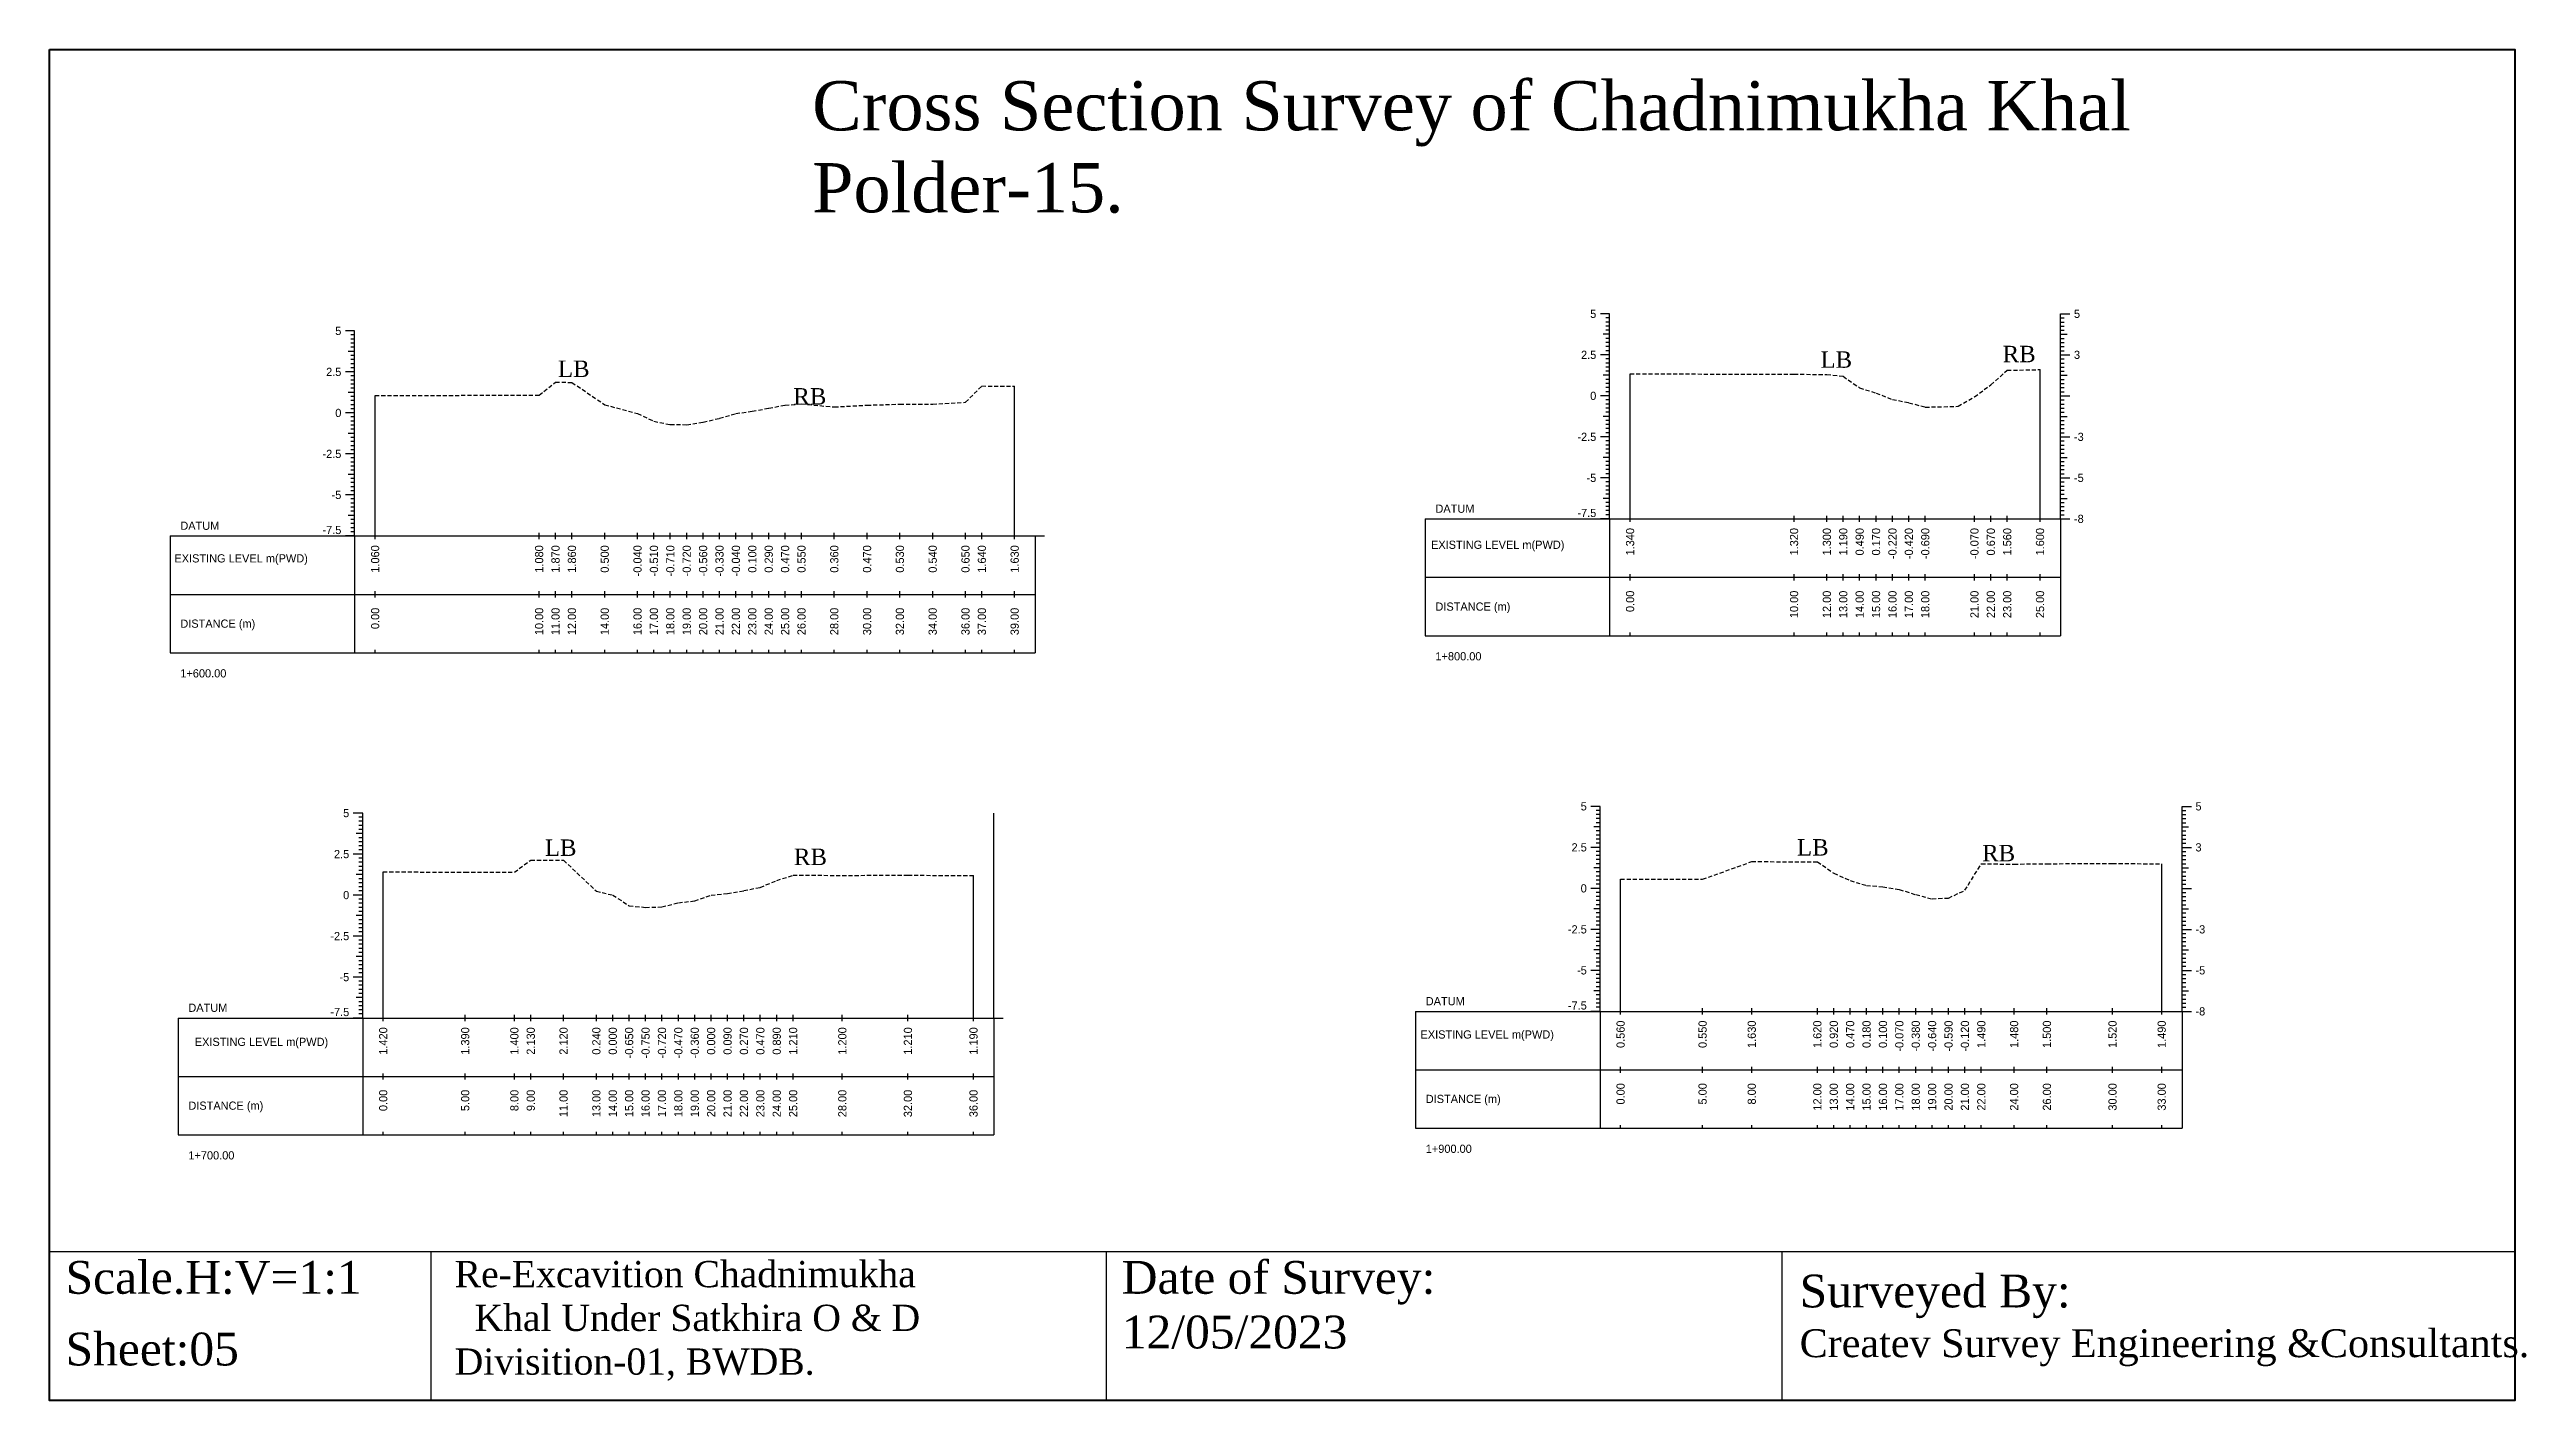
# Model space of a CAD drawing. Header units: inches. Extents: x 3247 to 4722, y -1199 to -293.
# Drawn here: x 4050.5 to 4201.6, y -803.2 to -720.8 of the extents above; entities that cross this region are included whole.
import ezdxf
from ezdxf.enums import TextEntityAlignment as Align

# ---------------------------------------------------------------- set-up
doc = ezdxf.new("R2010")
doc.units = ezdxf.units.IN
doc.header["$MEASUREMENT"] = 0
doc.linetypes.add('HIDDEN', pattern=[0.375, 0.25, -0.125])
doc.layers.add('CS_Drawing', color=7, linetype='Continuous')
doc.layers.add('GL', color=3, linetype='HIDDEN')
doc.styles.add('romans', font='romans.shx')

msp = doc.modelspace()

# ---------------------------------------------------------------- texts
at = {"attachment_point": 1, "style": 'romans'}
for s, insert, char_height, width in [('{\\fTimes New Roman|b0|i0|c0|p18;Cross Section Survey of Chadnimukha Khal Polder-15.}', (4097.04, -722.73), 3, 81.7511), ('{\\fTimes New Roman|b0|i0|c0|p18;LB}', (4081.54, -739.77), 1, 685.1065), ('{\\fTimes New Roman|b0|i0|c0|p18;LB}', (4158.53, -739.21), 1, 685.1065), ('{\\fTimes New Roman|b0|i0|c0|p18;RB}', (4169.64, -738.87), 1, 685.1065), ('{\\fTimes New Roman|b0|i0|c0|p18;RB}', (4095.89, -741.45), 1, 685.1065), ('{\\fTimes New Roman|b0|i0|c0|p18;LB}', (4080.74, -768.97), 1, 685.1065), ('{\\fTimes New Roman|b0|i0|c0|p18;RB}', (4095.93, -769.53), 1, 685.1065), ('{\\fTimes New Roman|b0|i0|c0|p18;LB}', (4157.1, -768.95), 1, 685.1065), ('{\\fTimes New Roman|b0|i0|c0|p18;RB}', (4168.39, -769.3), 1, 685.1065), ('{\\fTimes New Roman|b0|i0|c0|p18;Date of Survey: 12/05/2023}', (4115.92, -794.67), 2, 22.2708), ('{\\fTimes New Roman|b0|i0|c0|p18;Scale.H:V=1:1}', (4051.51, -794.67), 2, 22.2708), ('{\\fTimes New Roman|b0|i0|c0|p18;Re-Excavition Chadnimukha\\P  Khal Under Satkhira O & D    Divisition-01, BWDB.}', (4075.24, -794.67), 1.6, 38.8405), ('{\\fTimes New Roman|b0|i0|c0|p18;Surveyed By:                                     \\H0.85x;Createv Survey Engineering &Consultants.}', (4157.26, -795.5), 2, 45.2193), ('{\\fTimes New Roman|b0|i0|c0|p18;Sheet:05}', (4051.51, -799.04), 2, 38.8405)]:
    msp.add_mtext(s, dxfattribs=dict(at, insert=insert, char_height=char_height, width=width))
at = {"layer": 'CS_Drawing'}
for s, p in [('5', (4144.86, -736.92)), ('5', (4068.33, -737.96)), ('2.5', (4144.86, -739.42)), ('2.5', (4068.33, -740.46)), ('0', (4068.33, -742.96)), ('0', (4144.86, -741.92)), ('-2.5', (4144.86, -744.42)), ('-2.5', (4068.33, -745.46)), ('-5', (4144.86, -746.92)), ('-5', (4068.33, -747.96)), ('5', (4068.81, -767.36)), ('5', (4144.28, -766.95)), ('2.5', (4068.81, -769.86)), ('2.5', (4144.28, -769.45)), ('0', (4144.28, -771.95)), ('0', (4068.81, -772.36)), ('-2.5', (4068.81, -774.86)), ('-2.5', (4144.28, -774.45)), ('-5', (4068.81, -777.36)), ('-5', (4144.28, -776.95))]:
    msp.add_text(s, height=0.5, dxfattribs=at).set_placement(p, align=Align.MIDDLE_RIGHT)
for s, p in [('5', (4173.99, -736.92)), ('3', (4173.99, -739.42)), ('-3', (4173.99, -744.42)), ('-5', (4173.99, -746.92)), ('DATUM', (4135.05, -748.8)), ('-8', (4173.99, -749.42)), ('-8', (4173.99, -749.42)), ('DATUM', (4058.51, -749.84)), ('EXISTING LEVEL m(PWD)', (4134.78, -751)), ('EXISTING LEVEL m(PWD)', (4058.15, -751.83)), ('DISTANCE (m)', (4135.05, -754.77)), ('DISTANCE (m)', (4058.51, -755.81)), ('1+800.00', (4135.05, -757.8)), ('1+600.00', (4058.51, -758.84)), ('5', (4181.4, -766.95)), ('3', (4181.4, -769.45)), ('-3', (4181.4, -774.45)), ('-5', (4181.4, -776.95)), ('DATUM', (4059, -779.23)), ('DATUM', (4134.46, -778.83)), ('-8', (4181.4, -779.45)), ('-8', (4181.4, -779.45)), ('EXISTING LEVEL m(PWD)', (4134.14, -780.86)), ('EXISTING LEVEL m(PWD)', (4059.39, -781.31)), ('DISTANCE (m)', (4059, -785.2)), ('DISTANCE (m)', (4134.46, -784.79)), ('1+700.00', (4059, -788.23)), ('1+900.00', (4134.46, -787.83))]:
    msp.add_text(s, height=0.5, dxfattribs=at).set_placement(p, align=Align.MIDDLE_LEFT)
for p in [(4144.86, -749.31), (4068.33, -750.35), (4068.81, -779.74), (4144.28, -779.34)]:
    msp.add_text('-7.5', height=0.5, dxfattribs=at).set_placement(p, align=Align.RIGHT)
for s, p in [('1.340', (4146.92, -749.98)), ('1.320', (4156.92, -749.98)), ('1.300', (4158.92, -749.98)), ('1.190', (4159.92, -749.98)), ('0.490', (4160.92, -749.98)), ('0.170', (4161.92, -749.98)), ('-0.220', (4162.92, -749.98)), ('-0.420', (4163.92, -749.98)), ('-0.690', (4164.92, -749.98)), ('-0.070', (4167.92, -749.98)), ('0.670', (4168.92, -749.98)), ('1.560', (4169.92, -749.98)), ('1.600', (4171.92, -749.98)), ('1.060', (4070.39, -751.03)), ('1.080', (4080.39, -751.03)), ('1.870', (4081.39, -751.03)), ('1.860', (4082.39, -751.03)), ('0.500', (4084.39, -751.03)), ('-0.040', (4086.39, -751.03)), ('-0.510', (4087.39, -751.03)), ('-0.710', (4088.39, -751.03)), ('-0.720', (4089.39, -751.03)), ('-0.560', (4090.39, -751.03)), ('-0.330', (4091.39, -751.03)), ('-0.040', (4092.39, -751.03)), ('0.100', (4093.39, -751.03)), ('0.290', (4094.39, -751.03)), ('0.470', (4095.39, -751.03)), ('0.550', (4096.39, -751.03)), ('0.360', (4098.39, -751.03)), ('0.470', (4100.39, -751.03)), ('0.530', (4102.39, -751.03)), ('0.540', (4104.39, -751.03)), ('0.650', (4106.39, -751.03)), ('1.640', (4107.39, -751.03)), ('1.630', (4109.39, -751.03)), ('0.00', (4070.39, -754.84)), ('10.00', (4080.39, -754.84)), ('11.00', (4081.39, -754.84)), ('12.00', (4082.39, -754.84)), ('14.00', (4084.39, -754.84)), ('16.00', (4086.39, -754.84)), ('17.00', (4087.39, -754.84)), ('18.00', (4088.39, -754.84)), ('19.00', (4089.39, -754.84)), ('20.00', (4090.39, -754.84)), ('21.00', (4091.39, -754.84)), ('22.00', (4092.39, -754.84)), ('23.00', (4093.39, -754.84)), ('24.00', (4094.39, -754.84)), ('25.00', (4095.39, -754.84)), ('26.00', (4096.39, -754.84)), ('28.00', (4098.39, -754.84)), ('30.00', (4100.39, -754.84)), ('32.00', (4102.39, -754.84)), ('34.00', (4104.39, -754.84)), ('36.00', (4106.39, -754.84)), ('37.00', (4107.39, -754.84)), ('39.00', (4109.39, -754.84)), ('0.00', (4146.92, -753.8)), ('10.00', (4156.92, -753.8)), ('12.00', (4158.92, -753.8)), ('13.00', (4159.92, -753.8)), ('14.00', (4160.92, -753.8)), ('15.00', (4161.92, -753.8)), ('16.00', (4162.92, -753.8)), ('17.00', (4163.92, -753.8)), ('18.00', (4164.92, -753.8)), ('21.00', (4167.92, -753.8)), ('22.00', (4168.92, -753.8)), ('23.00', (4169.92, -753.8)), ('25.00', (4171.92, -753.8)), ('1.420', (4070.88, -780.42)), ('1.390', (4075.88, -780.42)), ('1.400', (4078.88, -780.42)), ('2.130', (4079.88, -780.42)), ('2.120', (4081.88, -780.42)), ('0.240', (4083.88, -780.42)), ('0.000', (4084.88, -780.42)), ('-0.650', (4085.88, -780.42)), ('-0.750', (4086.88, -780.42)), ('-0.720', (4087.88, -780.42)), ('-0.470', (4088.88, -780.42)), ('-0.360', (4089.88, -780.42)), ('0.000', (4090.88, -780.42)), ('0.090', (4091.88, -780.42)), ('0.270', (4092.88, -780.42)), ('0.470', (4093.88, -780.42)), ('0.890', (4094.88, -780.42)), ('1.210', (4095.88, -780.42)), ('1.200', (4098.88, -780.42)), ('1.210', (4102.88, -780.42)), ('1.190', (4106.88, -780.42)), ('0.560', (4146.34, -780.01)), ('0.550', (4151.34, -780.01)), ('1.630', (4154.34, -780.01)), ('1.620', (4158.34, -780.01)), ('0.920', (4159.34, -780.01)), ('0.470', (4160.34, -780.01)), ('0.180', (4161.34, -780.01)), ('0.100', (4162.34, -780.01)), ('-0.070', (4163.34, -780.01)), ('-0.380', (4164.34, -780.01)), ('-0.640', (4165.34, -780.01)), ('-0.590', (4166.34, -780.01)), ('-0.120', (4167.34, -780.01)), ('1.490', (4168.34, -780.01)), ('1.480', (4170.34, -780.01)), ('1.500', (4172.34, -780.01)), ('1.520', (4176.34, -780.01)), ('1.490', (4179.34, -780.01)), ('0.00', (4146.34, -783.83)), ('5.00', (4151.34, -783.83)), ('8.00', (4154.34, -783.83)), ('12.00', (4158.34, -783.83)), ('13.00', (4159.34, -783.83)), ('14.00', (4160.34, -783.83)), ('15.00', (4161.34, -783.83)), ('16.00', (4162.34, -783.83)), ('17.00', (4163.34, -783.83)), ('18.00', (4164.34, -783.83)), ('19.00', (4165.34, -783.83)), ('20.00', (4166.34, -783.83)), ('21.00', (4167.34, -783.83)), ('22.00', (4168.34, -783.83)), ('24.00', (4170.34, -783.83)), ('26.00', (4172.34, -783.83)), ('30.00', (4176.34, -783.83)), ('33.00', (4179.34, -783.83)), ('0.00', (4070.88, -784.23)), ('5.00', (4075.88, -784.23)), ('8.00', (4078.88, -784.23)), ('9.00', (4079.88, -784.23)), ('11.00', (4081.88, -784.23)), ('13.00', (4083.88, -784.23)), ('14.00', (4084.88, -784.23)), ('15.00', (4085.88, -784.23)), ('16.00', (4086.88, -784.23)), ('17.00', (4087.88, -784.23)), ('18.00', (4088.88, -784.23)), ('19.00', (4089.88, -784.23)), ('20.00', (4090.88, -784.23)), ('21.00', (4091.88, -784.23)), ('22.00', (4092.88, -784.23)), ('23.00', (4093.88, -784.23)), ('24.00', (4094.88, -784.23)), ('25.00', (4095.88, -784.23)), ('28.00', (4098.88, -784.23)), ('32.00', (4102.88, -784.23)), ('36.00', (4106.88, -784.23))]:
    msp.add_text(s, height=0.5, rotation=90, dxfattribs=at).set_placement(p, align=Align.MIDDLE_RIGHT)

# ---------------------------------------------------------------- linework, layer by layer
at = {"color": 4, "lineweight": 40}
msp.add_lwpolyline([(4050.53, -720.81), (4200.87, -720.81), (4200.87, -803.17), (4050.53, -803.17)], close=True, dxfattribs=at)
for points in [[(4200.87, -720.81), (4200.87, -803.17)], [(4050.53, -794.1), (4200.87, -794.1)], [(4050.53, -794.1), (4050.53, -803.17)], [(4073.78, -794.1), (4073.78, -803.17)], [(4114.98, -794.1), (4114.98, -803.17)], [(4156.18, -794.1), (4156.18, -803.17)]]:
    msp.add_lwpolyline(points)
at = {"layer": 'CS_Drawing'}
for p, q in [((4145.67, -736.92), (4145.11, -736.92)), ((4145.67, -736.92), (4145.28, -736.92)), ((4145.67, -736.92), (4145.45, -736.92)), ((4145.67, -749.42), (4145.67, -736.92)), ((4173.17, -736.92), (4173.74, -736.92)), ((4173.17, -736.92), (4173.57, -736.92)), ((4173.17, -736.92), (4173.4, -736.92)), ((4173.17, -749.42), (4173.17, -736.92)), ((4069.14, -737.96), (4068.58, -737.96)), ((4069.14, -737.96), (4068.75, -737.96)), ((4069.14, -737.96), (4068.91, -737.96)), ((4069.14, -738.21), (4068.91, -738.21)), ((4069.14, -738.46), (4068.91, -738.46)), ((4069.14, -750.46), (4069.14, -737.96)), ((4145.67, -738.17), (4145.28, -738.17)), ((4145.67, -737.17), (4145.45, -737.17)), ((4145.67, -737.42), (4145.45, -737.42)), ((4145.67, -737.67), (4145.45, -737.67)), ((4145.67, -737.92), (4145.45, -737.92)), ((4145.67, -738.17), (4145.45, -738.17)), ((4145.67, -738.42), (4145.45, -738.42)), ((4173.17, -737.17), (4173.4, -737.17)), ((4173.17, -737.42), (4173.4, -737.42)), ((4173.17, -737.67), (4173.4, -737.67)), ((4173.17, -737.92), (4173.4, -737.92)), ((4173.17, -738.17), (4173.57, -738.17)), ((4173.17, -738.17), (4173.4, -738.17)), ((4173.17, -738.42), (4173.4, -738.42)), ((4069.14, -739.21), (4068.75, -739.21)), ((4069.14, -738.71), (4068.91, -738.71)), ((4069.14, -738.96), (4068.91, -738.96)), ((4069.14, -739.21), (4068.91, -739.21)), ((4069.14, -739.46), (4068.91, -739.46)), ((4069.14, -739.71), (4068.91, -739.71)), ((4069.14, -739.96), (4068.91, -739.96)), ((4145.67, -739.42), (4145.11, -739.42)), ((4145.67, -739.42), (4145.28, -739.42)), ((4145.67, -738.67), (4145.45, -738.67)), ((4145.67, -738.92), (4145.45, -738.92)), ((4145.67, -739.17), (4145.45, -739.17)), ((4145.67, -739.42), (4145.45, -739.42)), ((4145.67, -739.67), (4145.45, -739.67)), ((4145.67, -739.92), (4145.45, -739.92)), ((4173.17, -738.67), (4173.4, -738.67)), ((4173.17, -738.92), (4173.4, -738.92)), ((4173.17, -739.17), (4173.4, -739.17)), ((4173.17, -739.42), (4173.74, -739.42)), ((4173.17, -739.42), (4173.57, -739.42)), ((4173.17, -739.42), (4173.4, -739.42)), ((4173.17, -739.67), (4173.4, -739.67)), ((4173.17, -739.92), (4173.4, -739.92)), ((4069.14, -740.46), (4068.58, -740.46)), ((4069.14, -740.46), (4068.75, -740.46)), ((4069.14, -740.21), (4068.91, -740.21)), ((4069.14, -740.46), (4068.91, -740.46)), ((4069.14, -740.71), (4068.91, -740.71)), ((4069.14, -740.96), (4068.91, -740.96)), ((4069.14, -741.21), (4068.91, -741.21)), ((4069.14, -741.46), (4068.91, -741.46)), ((4109.39, -750.46), (4109.39, -741.33)), ((4145.67, -740.67), (4145.28, -740.67)), ((4145.67, -740.17), (4145.45, -740.17)), ((4145.67, -740.42), (4145.45, -740.42)), ((4145.67, -740.67), (4145.45, -740.67)), ((4145.67, -740.92), (4145.45, -740.92)), ((4145.67, -741.17), (4145.45, -741.17)), ((4145.67, -741.42), (4145.45, -741.42)), ((4146.92, -749.42), (4146.92, -740.58)), ((4171.92, -749.42), (4171.92, -740.32)), ((4173.17, -740.17), (4173.4, -740.17)), ((4173.17, -740.42), (4173.4, -740.42)), ((4173.17, -740.67), (4173.57, -740.67)), ((4173.17, -740.67), (4173.4, -740.67)), ((4173.17, -740.92), (4173.4, -740.92)), ((4173.17, -741.17), (4173.4, -741.17)), ((4173.17, -741.42), (4173.4, -741.42)), ((4069.14, -742.96), (4068.58, -742.96)), ((4069.14, -741.71), (4068.75, -741.71)), ((4069.14, -742.96), (4068.75, -742.96)), ((4069.14, -741.71), (4068.91, -741.71)), ((4069.14, -741.96), (4068.91, -741.96)), ((4069.14, -742.21), (4068.91, -742.21)), ((4069.14, -742.46), (4068.91, -742.46)), ((4069.14, -742.71), (4068.91, -742.71)), ((4069.14, -742.96), (4068.91, -742.96)), ((4070.39, -750.46), (4070.39, -741.9)), ((4145.67, -741.92), (4145.11, -741.92)), ((4145.67, -741.92), (4145.28, -741.92)), ((4145.67, -741.67), (4145.45, -741.67)), ((4145.67, -741.92), (4145.45, -741.92)), ((4145.67, -742.17), (4145.45, -742.17)), ((4145.67, -742.42), (4145.45, -742.42)), ((4145.67, -742.67), (4145.45, -742.67)), ((4145.67, -742.92), (4145.45, -742.92)), ((4173.17, -741.67), (4173.4, -741.67)), ((4173.17, -741.92), (4173.74, -741.92)), ((4173.17, -741.92), (4173.57, -741.92)), ((4173.17, -741.92), (4173.4, -741.92)), ((4173.17, -742.17), (4173.4, -742.17)), ((4173.17, -742.42), (4173.4, -742.42)), ((4173.17, -742.67), (4173.4, -742.67)), ((4173.17, -742.92), (4173.4, -742.92)), ((4069.14, -744.21), (4068.75, -744.21)), ((4069.14, -743.21), (4068.91, -743.21)), ((4069.14, -743.46), (4068.91, -743.46)), ((4069.14, -743.71), (4068.91, -743.71)), ((4069.14, -743.96), (4068.91, -743.96)), ((4069.14, -744.21), (4068.91, -744.21)), ((4069.14, -744.46), (4068.91, -744.46)), ((4145.67, -744.42), (4145.11, -744.42)), ((4145.67, -743.17), (4145.28, -743.17)), ((4145.67, -744.42), (4145.28, -744.42)), ((4145.67, -743.17), (4145.45, -743.17)), ((4145.67, -743.42), (4145.45, -743.42)), ((4145.67, -743.67), (4145.45, -743.67)), ((4145.67, -743.92), (4145.45, -743.92)), ((4145.67, -744.17), (4145.45, -744.17)), ((4145.67, -744.42), (4145.45, -744.42)), ((4145.67, -744.67), (4145.45, -744.67)), ((4173.17, -743.17), (4173.57, -743.17)), ((4173.17, -743.17), (4173.4, -743.17)), ((4173.17, -743.42), (4173.4, -743.42)), ((4173.17, -743.67), (4173.4, -743.67)), ((4173.17, -743.92), (4173.4, -743.92)), ((4173.17, -744.17), (4173.4, -744.17)), ((4173.17, -744.42), (4173.74, -744.42)), ((4173.17, -744.42), (4173.57, -744.42)), ((4173.17, -744.42), (4173.4, -744.42)), ((4173.17, -744.67), (4173.4, -744.67)), ((4069.14, -745.46), (4068.58, -745.46)), ((4069.14, -745.46), (4068.75, -745.46)), ((4069.14, -744.71), (4068.91, -744.71)), ((4069.14, -744.96), (4068.91, -744.96)), ((4069.14, -745.21), (4068.91, -745.21)), ((4069.14, -745.46), (4068.91, -745.46)), ((4069.14, -745.71), (4068.91, -745.71)), ((4069.14, -745.96), (4068.91, -745.96)), ((4145.67, -745.67), (4145.28, -745.67)), ((4145.67, -744.92), (4145.45, -744.92)), ((4145.67, -745.17), (4145.45, -745.17)), ((4145.67, -745.42), (4145.45, -745.42)), ((4145.67, -745.67), (4145.45, -745.67)), ((4145.67, -745.92), (4145.45, -745.92)), ((4145.67, -746.17), (4145.45, -746.17)), ((4173.17, -744.92), (4173.4, -744.92)), ((4173.17, -745.17), (4173.4, -745.17)), ((4173.17, -745.42), (4173.4, -745.42)), ((4173.17, -745.67), (4173.57, -745.67)), ((4173.17, -745.67), (4173.4, -745.67)), ((4173.17, -745.92), (4173.4, -745.92)), ((4173.17, -746.17), (4173.4, -746.17)), ((4069.14, -746.71), (4068.75, -746.71)), ((4069.14, -746.21), (4068.91, -746.21)), ((4069.14, -746.46), (4068.91, -746.46)), ((4069.14, -746.71), (4068.91, -746.71)), ((4069.14, -746.96), (4068.91, -746.96)), ((4069.14, -747.21), (4068.91, -747.21)), ((4069.14, -747.46), (4068.91, -747.46)), ((4145.67, -746.92), (4145.11, -746.92)), ((4145.67, -746.92), (4145.28, -746.92)), ((4145.67, -746.42), (4145.45, -746.42)), ((4145.67, -746.67), (4145.45, -746.67)), ((4145.67, -746.92), (4145.45, -746.92)), ((4145.67, -747.17), (4145.45, -747.17)), ((4145.67, -747.42), (4145.45, -747.42)), ((4145.67, -747.67), (4145.45, -747.67)), ((4173.17, -746.42), (4173.4, -746.42)), ((4173.17, -746.67), (4173.4, -746.67)), ((4173.17, -746.92), (4173.74, -746.92)), ((4173.17, -746.92), (4173.57, -746.92)), ((4173.17, -746.92), (4173.4, -746.92)), ((4173.17, -747.17), (4173.4, -747.17)), ((4173.17, -747.42), (4173.4, -747.42)), ((4173.17, -747.67), (4173.4, -747.67)), ((4069.14, -747.96), (4068.58, -747.96)), ((4069.14, -747.96), (4068.75, -747.96)), ((4069.14, -747.71), (4068.91, -747.71)), ((4069.14, -747.96), (4068.91, -747.96)), ((4069.14, -748.21), (4068.91, -748.21)), ((4069.14, -748.46), (4068.91, -748.46)), ((4069.14, -748.71), (4068.91, -748.71)), ((4069.14, -748.96), (4068.91, -748.96)), ((4145.67, -748.17), (4145.28, -748.17)), ((4145.67, -747.92), (4145.45, -747.92)), ((4145.67, -748.17), (4145.45, -748.17)), ((4145.67, -748.42), (4145.45, -748.42)), ((4145.67, -748.67), (4145.45, -748.67)), ((4145.67, -748.92), (4145.45, -748.92)), ((4145.67, -749.17), (4145.45, -749.17)), ((4173.17, -747.92), (4173.4, -747.92)), ((4173.17, -748.17), (4173.57, -748.17)), ((4173.17, -748.17), (4173.4, -748.17)), ((4173.17, -748.42), (4173.4, -748.42)), ((4173.17, -748.67), (4173.4, -748.67)), ((4173.17, -748.92), (4173.4, -748.92)), ((4173.17, -749.17), (4173.4, -749.17)), ((4057.89, -750.46), (4069.14, -750.46)), ((4057.89, -750.46), (4057.89, -757.59)), ((4069.14, -750.46), (4068.58, -750.46)), ((4069.14, -749.21), (4068.75, -749.21)), ((4069.14, -750.46), (4068.75, -750.46)), ((4069.14, -749.21), (4068.91, -749.21)), ((4069.14, -749.46), (4068.91, -749.46)), ((4069.14, -749.71), (4068.91, -749.71)), ((4069.14, -749.96), (4068.91, -749.96)), ((4069.14, -750.21), (4068.91, -750.21)), ((4069.14, -750.46), (4068.91, -750.46)), ((4069.14, -750.46), (4110.64, -750.46)), ((4069.14, -750.46), (4069.14, -757.59)), ((4070.39, -750.65), (4070.39, -750.28)), ((4080.39, -750.65), (4080.39, -750.28)), ((4081.39, -750.65), (4081.39, -750.28)), ((4082.39, -750.65), (4082.39, -750.28)), ((4084.39, -750.65), (4084.39, -750.28)), ((4086.39, -750.65), (4086.39, -750.28)), ((4087.39, -750.65), (4087.39, -750.28)), ((4088.39, -750.65), (4088.39, -750.28)), ((4089.39, -750.65), (4089.39, -750.28)), ((4090.39, -750.65), (4090.39, -750.28)), ((4091.39, -750.65), (4091.39, -750.28)), ((4092.39, -750.65), (4092.39, -750.28)), ((4093.39, -750.65), (4093.39, -750.28)), ((4094.39, -750.65), (4094.39, -750.28)), ((4095.39, -750.65), (4095.39, -750.28)), ((4096.39, -750.65), (4096.39, -750.28)), ((4098.39, -750.65), (4098.39, -750.28)), ((4100.39, -750.65), (4100.39, -750.28)), ((4102.39, -750.65), (4102.39, -750.28)), ((4104.39, -750.65), (4104.39, -750.28)), ((4106.39, -750.65), (4106.39, -750.28)), ((4107.39, -750.65), (4107.39, -750.28)), ((4109.39, -750.65), (4109.39, -750.28)), ((4110.64, -750.46), (4111.2, -750.46)), ((4110.64, -750.46), (4111.03, -750.46)), ((4110.64, -750.46), (4110.86, -750.46)), ((4110.64, -750.46), (4110.64, -757.59)), ((4134.42, -749.42), (4145.67, -749.42)), ((4134.42, -749.42), (4134.42, -756.55)), ((4145.67, -749.42), (4145.11, -749.42)), ((4145.67, -749.42), (4145.28, -749.42)), ((4145.67, -749.42), (4145.45, -749.42)), ((4145.67, -749.42), (4173.17, -749.42)), ((4145.67, -749.42), (4145.67, -756.55)), ((4146.92, -749.61), (4146.92, -749.23)), ((4156.92, -749.61), (4156.92, -749.23)), ((4158.92, -749.61), (4158.92, -749.23)), ((4159.92, -749.61), (4159.92, -749.23)), ((4160.92, -749.61), (4160.92, -749.23)), ((4161.92, -749.61), (4161.92, -749.23)), ((4162.92, -749.61), (4162.92, -749.23)), ((4163.92, -749.61), (4163.92, -749.23)), ((4164.92, -749.61), (4164.92, -749.23)), ((4167.92, -749.61), (4167.92, -749.23)), ((4168.92, -749.61), (4168.92, -749.23)), ((4169.92, -749.61), (4169.92, -749.23)), ((4171.92, -749.61), (4171.92, -749.23)), ((4173.17, -749.42), (4173.74, -749.42)), ((4173.17, -749.42), (4173.57, -749.42)), ((4173.17, -749.42), (4173.4, -749.42)), ((4173.17, -749.42), (4173.17, -756.55)), ((4134.42, -752.98), (4145.67, -752.98)), ((4145.67, -752.98), (4173.17, -752.98)), ((4145.67, -752.98), (4173.17, -752.98)), ((4146.92, -753.17), (4146.92, -752.8)), ((4156.92, -753.17), (4156.92, -752.8)), ((4158.92, -753.17), (4158.92, -752.8)), ((4159.92, -753.17), (4159.92, -752.8)), ((4160.92, -753.17), (4160.92, -752.8)), ((4161.92, -753.17), (4161.92, -752.8)), ((4162.92, -753.17), (4162.92, -752.8)), ((4163.92, -753.17), (4163.92, -752.8)), ((4164.92, -753.17), (4164.92, -752.8)), ((4167.92, -753.17), (4167.92, -752.8)), ((4168.92, -753.17), (4168.92, -752.8)), ((4169.92, -753.17), (4169.92, -752.8)), ((4171.92, -753.17), (4171.92, -752.8)), ((4057.89, -754.03), (4069.14, -754.03)), ((4069.14, -754.03), (4110.64, -754.03)), ((4069.14, -754.03), (4110.64, -754.03)), ((4070.39, -754.21), (4070.39, -753.84)), ((4080.39, -754.21), (4080.39, -753.84)), ((4081.39, -754.21), (4081.39, -753.84)), ((4082.39, -754.21), (4082.39, -753.84)), ((4084.39, -754.21), (4084.39, -753.84)), ((4086.39, -754.21), (4086.39, -753.84)), ((4087.39, -754.21), (4087.39, -753.84)), ((4088.39, -754.21), (4088.39, -753.84)), ((4089.39, -754.21), (4089.39, -753.84)), ((4090.39, -754.21), (4090.39, -753.84)), ((4091.39, -754.21), (4091.39, -753.84)), ((4092.39, -754.21), (4092.39, -753.84)), ((4093.39, -754.21), (4093.39, -753.84)), ((4094.39, -754.21), (4094.39, -753.84)), ((4095.39, -754.21), (4095.39, -753.84)), ((4096.39, -754.21), (4096.39, -753.84)), ((4098.39, -754.21), (4098.39, -753.84)), ((4100.39, -754.21), (4100.39, -753.84)), ((4102.39, -754.21), (4102.39, -753.84)), ((4104.39, -754.21), (4104.39, -753.84)), ((4106.39, -754.21), (4106.39, -753.84)), ((4107.39, -754.21), (4107.39, -753.84)), ((4109.39, -754.21), (4109.39, -753.84)), ((4134.42, -756.55), (4145.67, -756.55)), ((4145.67, -756.55), (4173.17, -756.55)), ((4146.92, -756.55), (4146.92, -756.36)), ((4156.92, -756.55), (4156.92, -756.36)), ((4158.92, -756.55), (4158.92, -756.36)), ((4159.92, -756.55), (4159.92, -756.36)), ((4160.92, -756.55), (4160.92, -756.36)), ((4161.92, -756.55), (4161.92, -756.36)), ((4162.92, -756.55), (4162.92, -756.36)), ((4163.92, -756.55), (4163.92, -756.36)), ((4164.92, -756.55), (4164.92, -756.36)), ((4167.92, -756.55), (4167.92, -756.36)), ((4168.92, -756.55), (4168.92, -756.36)), ((4169.92, -756.55), (4169.92, -756.36)), ((4171.92, -756.55), (4171.92, -756.36)), ((4057.89, -757.59), (4069.14, -757.59)), ((4069.14, -757.59), (4110.64, -757.59)), ((4070.39, -757.59), (4070.39, -757.4)), ((4080.39, -757.59), (4080.39, -757.4)), ((4081.39, -757.59), (4081.39, -757.4)), ((4082.39, -757.59), (4082.39, -757.4)), ((4084.39, -757.59), (4084.39, -757.4)), ((4086.39, -757.59), (4086.39, -757.4)), ((4087.39, -757.59), (4087.39, -757.4)), ((4088.39, -757.59), (4088.39, -757.4)), ((4089.39, -757.59), (4089.39, -757.4)), ((4090.39, -757.59), (4090.39, -757.4)), ((4091.39, -757.59), (4091.39, -757.4)), ((4092.39, -757.59), (4092.39, -757.4)), ((4093.39, -757.59), (4093.39, -757.4)), ((4094.39, -757.59), (4094.39, -757.4)), ((4095.39, -757.59), (4095.39, -757.4)), ((4096.39, -757.59), (4096.39, -757.4)), ((4098.39, -757.59), (4098.39, -757.4)), ((4100.39, -757.59), (4100.39, -757.4)), ((4102.39, -757.59), (4102.39, -757.4)), ((4104.39, -757.59), (4104.39, -757.4)), ((4106.39, -757.59), (4106.39, -757.4)), ((4107.39, -757.59), (4107.39, -757.4)), ((4109.39, -757.59), (4109.39, -757.4)), ((4145.09, -766.95), (4144.53, -766.95)), ((4145.09, -766.95), (4144.7, -766.95)), ((4145.09, -766.95), (4144.86, -766.95)), ((4145.09, -767.2), (4144.86, -767.2)), ((4145.09, -779.45), (4145.09, -766.95)), ((4180.59, -766.95), (4181.15, -766.95)), ((4180.59, -766.95), (4180.98, -766.95)), ((4180.59, -766.95), (4180.81, -766.95)), ((4180.59, -779.45), (4180.59, -766.95)), ((4180.59, -767.2), (4180.81, -767.2)), ((4069.63, -767.36), (4069.06, -767.36)), ((4069.63, -767.36), (4069.23, -767.36)), ((4069.63, -768.61), (4069.23, -768.61)), ((4069.63, -767.36), (4069.4, -767.36)), ((4069.63, -767.61), (4069.4, -767.61)), ((4069.63, -767.86), (4069.4, -767.86)), ((4069.63, -768.11), (4069.4, -768.11)), ((4069.63, -768.36), (4069.4, -768.36)), ((4069.63, -768.61), (4069.4, -768.61)), ((4069.63, -779.86), (4069.63, -767.36)), ((4108.13, -779.86), (4108.13, -767.36)), ((4145.09, -768.2), (4144.7, -768.2)), ((4145.09, -767.45), (4144.86, -767.45)), ((4145.09, -767.7), (4144.86, -767.7)), ((4145.09, -767.95), (4144.86, -767.95)), ((4145.09, -768.2), (4144.86, -768.2)), ((4145.09, -768.45), (4144.86, -768.45)), ((4145.09, -768.7), (4144.86, -768.7)), ((4180.59, -767.45), (4180.81, -767.45)), ((4180.59, -767.7), (4180.81, -767.7)), ((4180.59, -767.95), (4180.81, -767.95)), ((4180.59, -768.2), (4180.98, -768.2)), ((4180.59, -768.2), (4180.81, -768.2)), ((4180.59, -768.45), (4180.81, -768.45)), ((4180.59, -768.7), (4180.81, -768.7)), ((4069.63, -769.86), (4069.06, -769.86)), ((4069.63, -769.86), (4069.23, -769.86)), ((4069.63, -768.86), (4069.4, -768.86)), ((4069.63, -769.11), (4069.4, -769.11)), ((4069.63, -769.36), (4069.4, -769.36)), ((4069.63, -769.61), (4069.4, -769.61)), ((4069.63, -769.86), (4069.4, -769.86)), ((4069.63, -770.11), (4069.4, -770.11)), ((4069.63, -770.36), (4069.4, -770.36)), ((4145.09, -769.45), (4144.53, -769.45)), ((4145.09, -769.45), (4144.7, -769.45)), ((4145.09, -768.95), (4144.86, -768.95)), ((4145.09, -769.2), (4144.86, -769.2)), ((4145.09, -769.45), (4144.86, -769.45)), ((4145.09, -769.7), (4144.86, -769.7)), ((4145.09, -769.95), (4144.86, -769.95)), ((4145.09, -770.2), (4144.86, -770.2)), ((4180.59, -768.95), (4180.81, -768.95)), ((4180.59, -769.2), (4180.81, -769.2)), ((4180.59, -769.45), (4181.15, -769.45)), ((4180.59, -769.45), (4180.98, -769.45)), ((4180.59, -769.45), (4180.81, -769.45)), ((4180.59, -769.7), (4180.81, -769.7)), ((4180.59, -769.95), (4180.81, -769.95)), ((4180.59, -770.2), (4180.81, -770.2)), ((4069.63, -771.11), (4069.23, -771.11)), ((4069.63, -770.61), (4069.4, -770.61)), ((4069.63, -770.86), (4069.4, -770.86)), ((4069.63, -771.11), (4069.4, -771.11)), ((4069.63, -771.36), (4069.4, -771.36)), ((4069.63, -771.61), (4069.4, -771.61)), ((4069.63, -771.86), (4069.4, -771.86)), ((4070.88, -779.86), (4070.88, -770.94)), ((4106.88, -779.86), (4106.88, -771.17)), ((4145.09, -770.7), (4144.7, -770.7)), ((4145.09, -770.45), (4144.86, -770.45)), ((4145.09, -770.7), (4144.86, -770.7)), ((4145.09, -770.95), (4144.86, -770.95)), ((4145.09, -771.2), (4144.86, -771.2)), ((4145.09, -771.45), (4144.86, -771.45)), ((4145.09, -771.7), (4144.86, -771.7)), ((4146.34, -779.45), (4146.34, -771.39)), ((4179.34, -779.45), (4179.34, -770.46)), ((4180.59, -770.45), (4180.81, -770.45)), ((4180.59, -770.7), (4180.98, -770.7)), ((4180.59, -770.7), (4180.81, -770.7)), ((4180.59, -770.95), (4180.81, -770.95)), ((4180.59, -771.2), (4180.81, -771.2)), ((4180.59, -771.45), (4180.81, -771.45)), ((4180.59, -771.7), (4180.81, -771.7)), ((4069.63, -772.36), (4069.06, -772.36)), ((4069.63, -772.36), (4069.23, -772.36)), ((4069.63, -772.11), (4069.4, -772.11)), ((4069.63, -772.36), (4069.4, -772.36)), ((4069.63, -772.61), (4069.4, -772.61)), ((4069.63, -772.86), (4069.4, -772.86)), ((4069.63, -773.11), (4069.4, -773.11)), ((4069.63, -773.36), (4069.4, -773.36)), ((4145.09, -771.95), (4144.53, -771.95)), ((4145.09, -771.95), (4144.7, -771.95)), ((4145.09, -773.2), (4144.7, -773.2)), ((4145.09, -771.95), (4144.86, -771.95)), ((4145.09, -772.2), (4144.86, -772.2)), ((4145.09, -772.45), (4144.86, -772.45)), ((4145.09, -772.7), (4144.86, -772.7)), ((4145.09, -772.95), (4144.86, -772.95)), ((4145.09, -773.2), (4144.86, -773.2)), ((4180.59, -771.95), (4181.15, -771.95)), ((4180.59, -771.95), (4180.98, -771.95)), ((4180.59, -771.95), (4180.81, -771.95)), ((4180.59, -772.2), (4180.81, -772.2)), ((4180.59, -772.45), (4180.81, -772.45)), ((4180.59, -772.7), (4180.81, -772.7)), ((4180.59, -772.95), (4180.81, -772.95)), ((4180.59, -773.2), (4180.98, -773.2)), ((4180.59, -773.2), (4180.81, -773.2)), ((4069.63, -774.86), (4069.06, -774.86)), ((4069.63, -773.61), (4069.23, -773.61)), ((4069.63, -774.86), (4069.23, -774.86)), ((4069.63, -773.61), (4069.4, -773.61)), ((4069.63, -773.86), (4069.4, -773.86)), ((4069.63, -774.11), (4069.4, -774.11)), ((4069.63, -774.36), (4069.4, -774.36)), ((4069.63, -774.61), (4069.4, -774.61)), ((4069.63, -774.86), (4069.4, -774.86)), ((4145.09, -774.45), (4144.53, -774.45)), ((4145.09, -774.45), (4144.7, -774.45)), ((4145.09, -773.45), (4144.86, -773.45)), ((4145.09, -773.7), (4144.86, -773.7)), ((4145.09, -773.95), (4144.86, -773.95)), ((4145.09, -774.2), (4144.86, -774.2)), ((4145.09, -774.45), (4144.86, -774.45)), ((4145.09, -774.7), (4144.86, -774.7)), ((4180.59, -773.45), (4180.81, -773.45)), ((4180.59, -773.7), (4180.81, -773.7)), ((4180.59, -773.95), (4180.81, -773.95)), ((4180.59, -774.2), (4180.81, -774.2)), ((4180.59, -774.45), (4181.15, -774.45)), ((4180.59, -774.45), (4180.98, -774.45)), ((4180.59, -774.45), (4180.81, -774.45)), ((4180.59, -774.7), (4180.81, -774.7)), ((4069.63, -776.11), (4069.23, -776.11)), ((4069.63, -775.11), (4069.4, -775.11)), ((4069.63, -775.36), (4069.4, -775.36)), ((4069.63, -775.61), (4069.4, -775.61)), ((4069.63, -775.86), (4069.4, -775.86)), ((4069.63, -776.11), (4069.4, -776.11)), ((4069.63, -776.36), (4069.4, -776.36)), ((4145.09, -775.7), (4144.7, -775.7)), ((4145.09, -774.95), (4144.86, -774.95)), ((4145.09, -775.2), (4144.86, -775.2)), ((4145.09, -775.45), (4144.86, -775.45)), ((4145.09, -775.7), (4144.86, -775.7)), ((4145.09, -775.95), (4144.86, -775.95)), ((4145.09, -776.2), (4144.86, -776.2)), ((4180.59, -774.95), (4180.81, -774.95)), ((4180.59, -775.2), (4180.81, -775.2)), ((4180.59, -775.45), (4180.81, -775.45)), ((4180.59, -775.7), (4180.98, -775.7)), ((4180.59, -775.7), (4180.81, -775.7)), ((4180.59, -775.95), (4180.81, -775.95)), ((4180.59, -776.2), (4180.81, -776.2)), ((4069.63, -777.36), (4069.06, -777.36)), ((4069.63, -777.36), (4069.23, -777.36)), ((4069.63, -776.61), (4069.4, -776.61)), ((4069.63, -776.86), (4069.4, -776.86)), ((4069.63, -777.11), (4069.4, -777.11)), ((4069.63, -777.36), (4069.4, -777.36)), ((4069.63, -777.61), (4069.4, -777.61)), ((4069.63, -777.86), (4069.4, -777.86)), ((4145.09, -776.95), (4144.53, -776.95)), ((4145.09, -776.95), (4144.7, -776.95)), ((4145.09, -776.45), (4144.86, -776.45)), ((4145.09, -776.7), (4144.86, -776.7)), ((4145.09, -776.95), (4144.86, -776.95)), ((4145.09, -777.2), (4144.86, -777.2)), ((4145.09, -777.45), (4144.86, -777.45)), ((4145.09, -777.7), (4144.86, -777.7)), ((4180.59, -776.45), (4180.81, -776.45)), ((4180.59, -776.7), (4180.81, -776.7)), ((4180.59, -776.95), (4181.15, -776.95)), ((4180.59, -776.95), (4180.98, -776.95)), ((4180.59, -776.95), (4180.81, -776.95)), ((4180.59, -777.2), (4180.81, -777.2)), ((4180.59, -777.45), (4180.81, -777.45)), ((4180.59, -777.7), (4180.81, -777.7)), ((4069.63, -778.61), (4069.23, -778.61)), ((4069.63, -778.11), (4069.4, -778.11)), ((4069.63, -778.36), (4069.4, -778.36)), ((4069.63, -778.61), (4069.4, -778.61)), ((4069.63, -778.86), (4069.4, -778.86)), ((4069.63, -779.11), (4069.4, -779.11)), ((4069.63, -779.36), (4069.4, -779.36)), ((4145.09, -778.2), (4144.7, -778.2)), ((4145.09, -777.95), (4144.86, -777.95)), ((4145.09, -778.2), (4144.86, -778.2)), ((4145.09, -778.45), (4144.86, -778.45)), ((4145.09, -778.7), (4144.86, -778.7)), ((4145.09, -778.95), (4144.86, -778.95)), ((4145.09, -779.2), (4144.86, -779.2)), ((4146.34, -779.64), (4146.34, -779.26)), ((4151.34, -779.64), (4151.34, -779.26)), ((4154.34, -779.64), (4154.34, -779.26)), ((4158.34, -779.64), (4158.34, -779.26)), ((4159.34, -779.64), (4159.34, -779.26)), ((4160.34, -779.64), (4160.34, -779.26)), ((4161.34, -779.64), (4161.34, -779.26)), ((4162.34, -779.64), (4162.34, -779.26)), ((4163.34, -779.64), (4163.34, -779.26)), ((4164.34, -779.64), (4164.34, -779.26)), ((4165.34, -779.64), (4165.34, -779.26)), ((4166.34, -779.64), (4166.34, -779.26)), ((4167.34, -779.64), (4167.34, -779.26)), ((4168.34, -779.64), (4168.34, -779.26)), ((4170.34, -779.64), (4170.34, -779.26)), ((4172.34, -779.64), (4172.34, -779.26)), ((4176.34, -779.64), (4176.34, -779.26)), ((4179.34, -779.64), (4179.34, -779.26)), ((4180.59, -777.95), (4180.81, -777.95)), ((4180.59, -778.2), (4180.98, -778.2)), ((4180.59, -778.2), (4180.81, -778.2)), ((4180.59, -778.45), (4180.81, -778.45)), ((4180.59, -778.7), (4180.81, -778.7)), ((4180.59, -778.95), (4180.81, -778.95)), ((4180.59, -779.2), (4180.81, -779.2)), ((4058.38, -779.86), (4069.63, -779.86)), ((4058.38, -779.86), (4058.38, -786.98)), ((4069.63, -779.86), (4069.06, -779.86)), ((4069.63, -779.86), (4069.23, -779.86)), ((4069.63, -779.61), (4069.4, -779.61)), ((4069.63, -779.86), (4069.4, -779.86)), ((4069.63, -779.86), (4108.13, -779.86)), ((4069.63, -779.86), (4069.63, -786.98)), ((4070.88, -780.04), (4070.88, -779.67)), ((4075.88, -780.04), (4075.88, -779.67)), ((4078.88, -780.04), (4078.88, -779.67)), ((4079.88, -780.04), (4079.88, -779.67)), ((4081.88, -780.04), (4081.88, -779.67)), ((4083.88, -780.04), (4083.88, -779.67)), ((4084.88, -780.04), (4084.88, -779.67)), ((4085.88, -780.04), (4085.88, -779.67)), ((4086.88, -780.04), (4086.88, -779.67)), ((4087.88, -780.04), (4087.88, -779.67)), ((4088.88, -780.04), (4088.88, -779.67)), ((4089.88, -780.04), (4089.88, -779.67)), ((4090.88, -780.04), (4090.88, -779.67)), ((4091.88, -780.04), (4091.88, -779.67)), ((4092.88, -780.04), (4092.88, -779.67)), ((4093.88, -780.04), (4093.88, -779.67)), ((4094.88, -780.04), (4094.88, -779.67)), ((4095.88, -780.04), (4095.88, -779.67)), ((4098.88, -780.04), (4098.88, -779.67)), ((4102.88, -780.04), (4102.88, -779.67)), ((4106.88, -780.04), (4106.88, -779.67)), ((4108.13, -779.86), (4108.69, -779.86)), ((4108.13, -779.86), (4108.52, -779.86)), ((4108.13, -779.86), (4108.35, -779.86)), ((4108.13, -779.86), (4108.13, -786.98)), ((4133.84, -779.45), (4145.09, -779.45)), ((4133.84, -779.45), (4133.84, -786.58)), ((4145.09, -779.45), (4144.53, -779.45)), ((4145.09, -779.45), (4144.7, -779.45)), ((4145.09, -779.45), (4144.86, -779.45)), ((4145.09, -779.45), (4180.59, -779.45)), ((4145.09, -779.45), (4145.09, -786.58)), ((4180.59, -779.45), (4181.15, -779.45)), ((4180.59, -779.45), (4180.98, -779.45)), ((4180.59, -779.45), (4180.81, -779.45)), ((4180.59, -779.45), (4180.59, -786.58)), ((4058.38, -783.42), (4069.63, -783.42)), ((4069.63, -783.42), (4108.13, -783.42)), ((4069.63, -783.42), (4108.13, -783.42)), ((4070.88, -783.61), (4070.88, -783.23)), ((4075.88, -783.61), (4075.88, -783.23)), ((4078.88, -783.61), (4078.88, -783.23)), ((4079.88, -783.61), (4079.88, -783.23)), ((4081.88, -783.61), (4081.88, -783.23)), ((4083.88, -783.61), (4083.88, -783.23)), ((4084.88, -783.61), (4084.88, -783.23)), ((4085.88, -783.61), (4085.88, -783.23)), ((4086.88, -783.61), (4086.88, -783.23)), ((4087.88, -783.61), (4087.88, -783.23)), ((4088.88, -783.61), (4088.88, -783.23)), ((4089.88, -783.61), (4089.88, -783.23)), ((4090.88, -783.61), (4090.88, -783.23)), ((4091.88, -783.61), (4091.88, -783.23)), ((4092.88, -783.61), (4092.88, -783.23)), ((4093.88, -783.61), (4093.88, -783.23)), ((4094.88, -783.61), (4094.88, -783.23)), ((4095.88, -783.61), (4095.88, -783.23)), ((4098.88, -783.61), (4098.88, -783.23)), ((4102.88, -783.61), (4102.88, -783.23)), ((4106.88, -783.61), (4106.88, -783.23)), ((4133.84, -783.01), (4145.09, -783.01)), ((4145.09, -783.01), (4180.59, -783.01)), ((4145.09, -783.01), (4180.59, -783.01)), ((4146.34, -783.2), (4146.34, -782.83)), ((4151.34, -783.2), (4151.34, -782.83)), ((4154.34, -783.2), (4154.34, -782.83)), ((4158.34, -783.2), (4158.34, -782.83)), ((4159.34, -783.2), (4159.34, -782.83)), ((4160.34, -783.2), (4160.34, -782.83)), ((4161.34, -783.2), (4161.34, -782.83)), ((4162.34, -783.2), (4162.34, -782.83)), ((4163.34, -783.2), (4163.34, -782.83)), ((4164.34, -783.2), (4164.34, -782.83)), ((4165.34, -783.2), (4165.34, -782.83)), ((4166.34, -783.2), (4166.34, -782.83)), ((4167.34, -783.2), (4167.34, -782.83)), ((4168.34, -783.2), (4168.34, -782.83)), ((4170.34, -783.2), (4170.34, -782.83)), ((4172.34, -783.2), (4172.34, -782.83)), ((4176.34, -783.2), (4176.34, -782.83)), ((4179.34, -783.2), (4179.34, -782.83)), ((4070.88, -786.98), (4070.88, -786.79)), ((4075.88, -786.98), (4075.88, -786.79)), ((4078.88, -786.98), (4078.88, -786.79)), ((4079.88, -786.98), (4079.88, -786.79)), ((4081.88, -786.98), (4081.88, -786.79)), ((4083.88, -786.98), (4083.88, -786.79)), ((4084.88, -786.98), (4084.88, -786.79)), ((4085.88, -786.98), (4085.88, -786.79)), ((4086.88, -786.98), (4086.88, -786.79)), ((4087.88, -786.98), (4087.88, -786.79)), ((4088.88, -786.98), (4088.88, -786.79)), ((4089.88, -786.98), (4089.88, -786.79)), ((4090.88, -786.98), (4090.88, -786.79)), ((4091.88, -786.98), (4091.88, -786.79)), ((4092.88, -786.98), (4092.88, -786.79)), ((4093.88, -786.98), (4093.88, -786.79)), ((4094.88, -786.98), (4094.88, -786.79)), ((4095.88, -786.98), (4095.88, -786.79)), ((4098.88, -786.98), (4098.88, -786.79)), ((4102.88, -786.98), (4102.88, -786.79)), ((4106.88, -786.98), (4106.88, -786.79)), ((4133.84, -786.58), (4145.09, -786.58)), ((4145.09, -786.58), (4180.59, -786.58)), ((4146.34, -786.58), (4146.34, -786.39)), ((4151.34, -786.58), (4151.34, -786.39)), ((4154.34, -786.58), (4154.34, -786.39)), ((4158.34, -786.58), (4158.34, -786.39)), ((4159.34, -786.58), (4159.34, -786.39)), ((4160.34, -786.58), (4160.34, -786.39)), ((4161.34, -786.58), (4161.34, -786.39)), ((4162.34, -786.58), (4162.34, -786.39)), ((4163.34, -786.58), (4163.34, -786.39)), ((4164.34, -786.58), (4164.34, -786.39)), ((4165.34, -786.58), (4165.34, -786.39)), ((4166.34, -786.58), (4166.34, -786.39)), ((4167.34, -786.58), (4167.34, -786.39)), ((4168.34, -786.58), (4168.34, -786.39)), ((4170.34, -786.58), (4170.34, -786.39)), ((4172.34, -786.58), (4172.34, -786.39)), ((4176.34, -786.58), (4176.34, -786.39)), ((4179.34, -786.58), (4179.34, -786.39)), ((4058.38, -786.98), (4069.63, -786.98)), ((4069.63, -786.98), (4108.13, -786.98))]:
    msp.add_line(p, q, dxfattribs=at)
at = {"layer": 'GL'}
for points in [[(4070.39, -741.9), (4080.39, -741.88), (4081.39, -741.09), (4082.39, -741.1), (4084.39, -742.46), (4086.39, -743), (4087.39, -743.47), (4088.39, -743.67), (4089.39, -743.68), (4090.39, -743.52), (4091.39, -743.29), (4092.39, -743), (4093.39, -742.86), (4094.39, -742.67), (4095.39, -742.49), (4096.39, -742.41), (4098.39, -742.6), (4100.39, -742.49), (4102.39, -742.43), (4104.39, -742.42), (4106.39, -742.31), (4107.39, -741.32), (4109.39, -741.33)], [(4146.92, -740.58), (4156.92, -740.6), (4158.92, -740.62), (4159.92, -740.73), (4160.92, -741.43), (4161.92, -741.75), (4162.92, -742.14), (4163.92, -742.34), (4164.92, -742.61), (4166.92, -742.56), (4166.92, -742.56), (4167.92, -741.99), (4168.92, -741.25), (4169.92, -740.36), (4171.92, -740.32)], [(4070.88, -770.94), (4075.88, -770.97), (4078.88, -770.96), (4079.88, -770.23), (4081.88, -770.24), (4083.88, -772.12), (4084.88, -772.36), (4085.88, -773.01), (4086.88, -773.11), (4087.88, -773.08), (4088.88, -772.83), (4089.88, -772.72), (4090.88, -772.36), (4091.88, -772.27), (4092.88, -772.09), (4093.88, -771.89), (4094.88, -771.47), (4095.88, -771.15), (4098.88, -771.16), (4102.88, -771.15), (4106.88, -771.17)], [(4146.34, -771.39), (4151.34, -771.4), (4154.34, -770.32), (4158.34, -770.33), (4159.34, -771.03), (4160.34, -771.48), (4161.34, -771.77), (4162.34, -771.85), (4163.34, -772.02), (4164.34, -772.33), (4165.34, -772.59), (4166.34, -772.54), (4167.34, -772.07), (4168.34, -770.46), (4170.34, -770.47), (4172.34, -770.45), (4176.34, -770.43), (4179.34, -770.46)]]:
    msp.add_lwpolyline(points, dxfattribs=at)

msp.set_redraw_order([(e.dxf.handle, doc.entitydb.next_handle()) for e in msp.query("TEXT MTEXT ATTDEF DIMENSION ARC_DIMENSION")])  # texts and dimensions are drawn at this point

doc.saveas('drawing.dxf')
